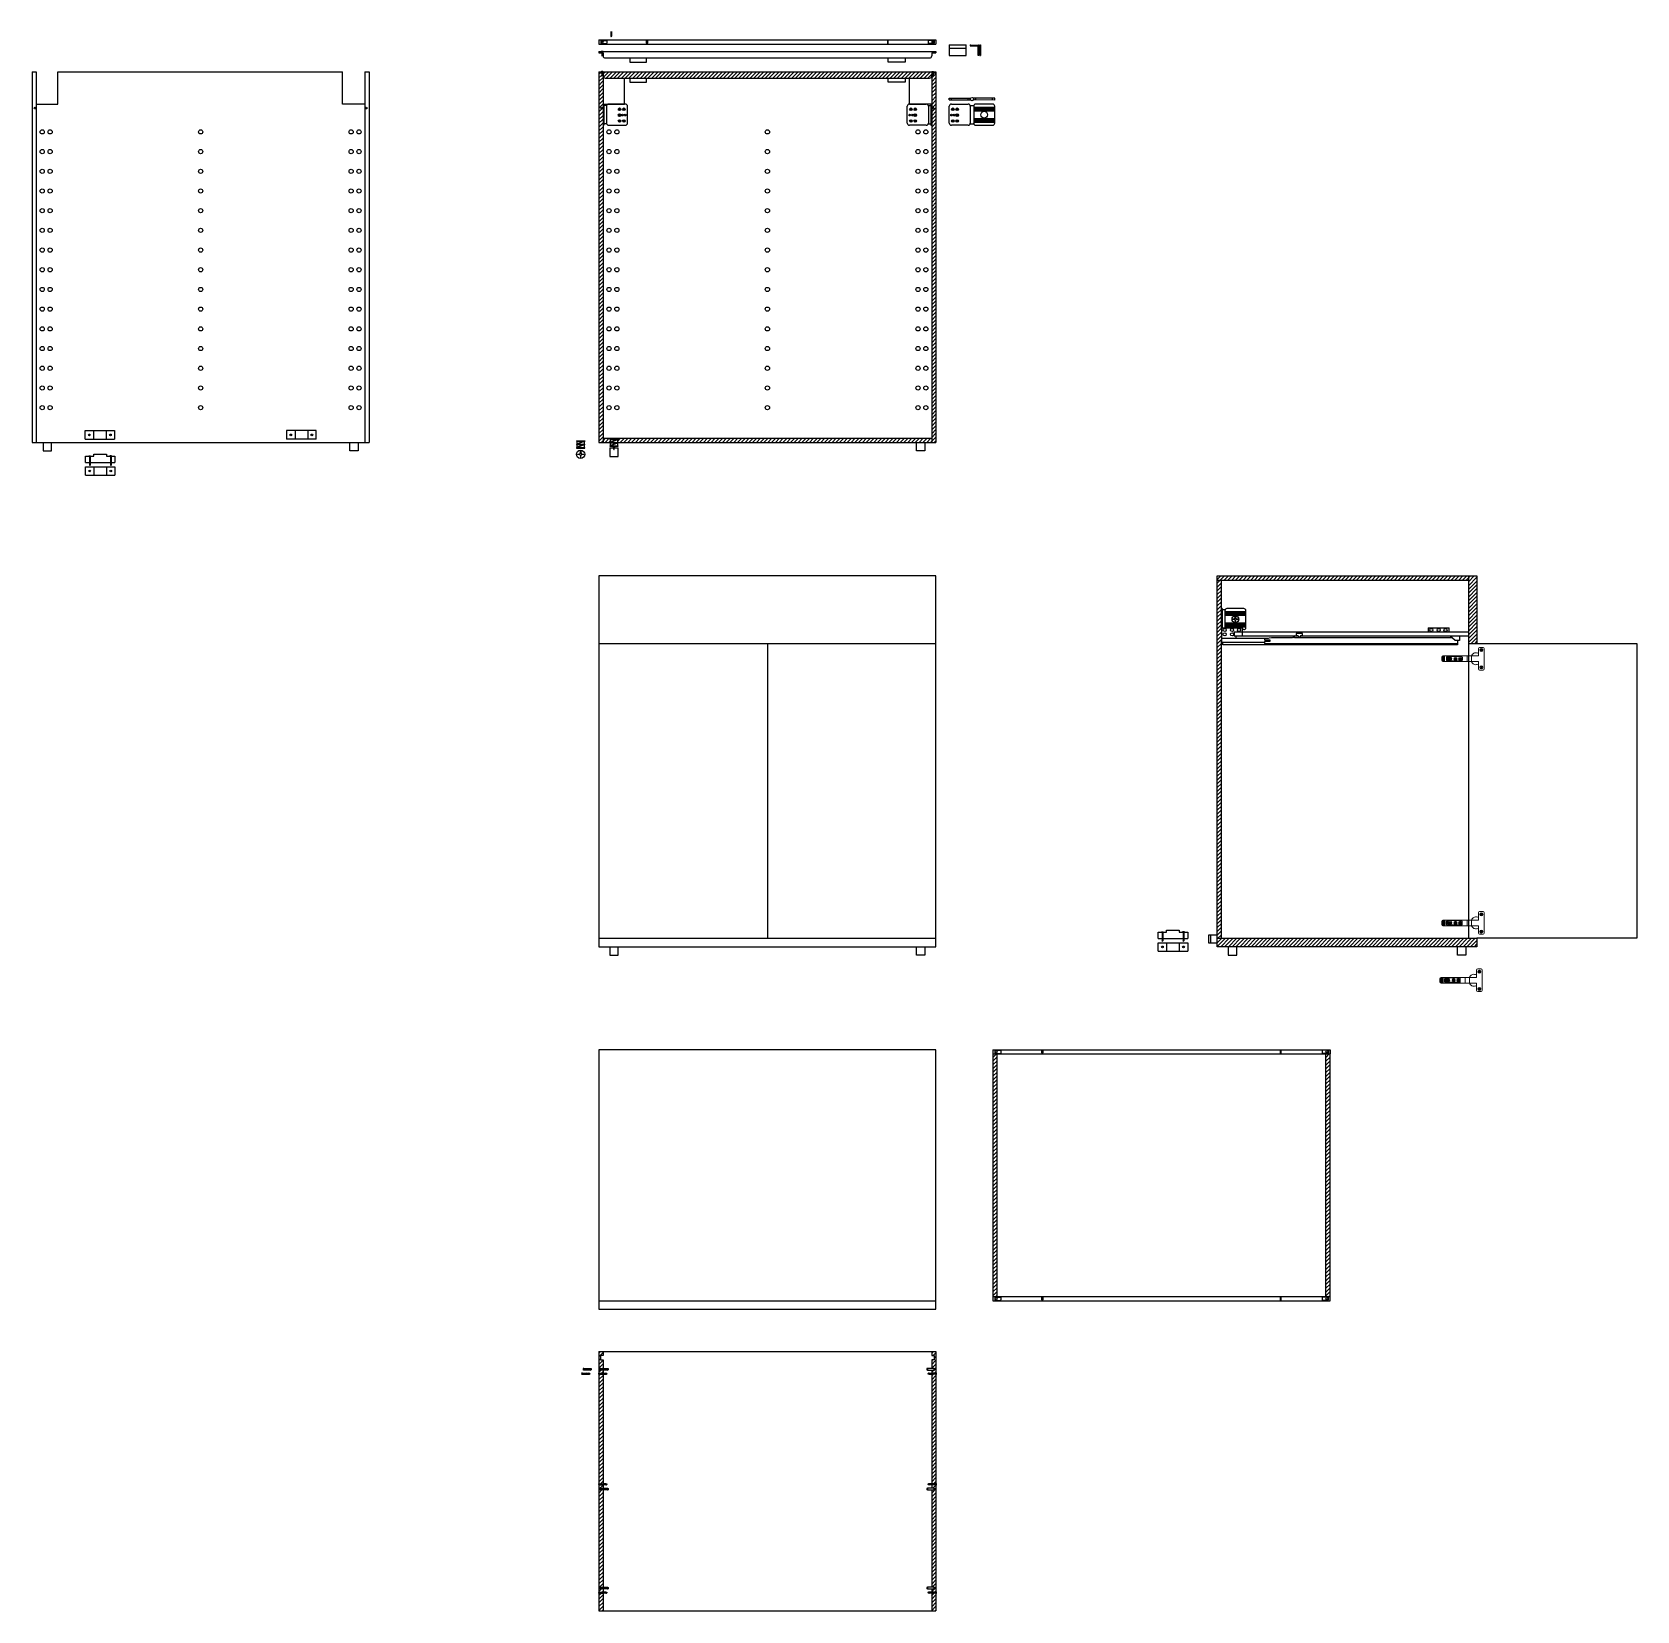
# Model space of a CAD drawing. Header units: millimetres. Extents: x 150 to 531, y 113 to 487.
import ezdxf

# ---------------------------------------------------------------- set-up
doc = ezdxf.new("R2010")
doc.units = ezdxf.units.MM
for name, color, linetype in [('A-FURN', 8, 'Continuous'), ('A-SECT.MCUT', 5, 'Continuous'), ('COSTR', 9, 'Continuous')]:
    doc.layers.add(name, color=color, linetype=linetype)

msp = doc.modelspace()

# ---------------------------------------------------------------- hatches: boundary and pattern name
at = {"layer": 'A-SECT.MCUT'}
h = msp.add_hatch(dxfattribs=at)
h.set_pattern_fill('ANSI31', color=256, scale=0.2)
h.paths.add_polyline_path([(285.21, 469.31, -1), (284.81, 469.31, -1), (285.21, 469.31), (285.31, 477.65), (285.31, 476.95, 0.414214), (285.81, 476.45), (362.81, 476.45, 0.414214), (363.31, 476.95), (363.41, 469.31, -1), (363.81, 469.31, -1), (363.41, 469.31), (363.31, 389.95), (364.31, 389.95), (364.31, 477.95), (363.31, 477.95), (285.31, 477.95), (285.15, 477.95), (285.15, 477.85), (285.15, 477.85), (285.15, 477.74), (285.15, 477.69), (285.15, 477.69), (285.15, 477.63), (285.15, 477.52), (285.15, 477.52), (285.15, 477.41), (285.15, 477.35), (285.15, 477.35), (285.15, 477.24), (285.15, 477.15), (285.15, 476.96), (285.11, 476.97), (285.07, 476.91), (284.99, 477.02), (284.99, 477.02), (284.99, 477.08), (284.99, 477.3), (285.15, 477.24), (285.15, 477.29), (284.99, 477.35), (284.99, 477.52), (285.15, 477.46), (285.15, 477.52), (284.99, 477.58), (284.99, 477.8), (285.15, 477.74), (285.15, 477.8), (284.99, 477.86), (284.99, 477.95), (284.85, 477.95), (284.31, 477.95), (284.31, 389.95), (285.31, 389.95)])
h.paths.add_polyline_path([(363.47, 477.18), (363.63, 477.24), (363.63, 477.3), (363.47, 477.24)], flags=16)
h.paths.add_polyline_path([(363.47, 477.13), (363.63, 477.19), (363.63, 477.02), (363.63, 477.02), (363.55, 476.91), (363.45, 477.06), (363.47, 477.07)], flags=16)
h.paths.add_polyline_path([(363.47, 477.29), (363.63, 477.35), (363.63, 477.41), (363.47, 477.35)], flags=16)
h.paths.add_polyline_path([(363.47, 477.41), (363.63, 477.47), (363.63, 477.52), (363.47, 477.46)], flags=16)
h.paths.add_polyline_path([(363.47, 477.52), (363.63, 477.58), (363.63, 477.63), (363.47, 477.57)], flags=16)
h.paths.add_polyline_path([(363.47, 477.63), (363.63, 477.69), (363.63, 477.75), (363.47, 477.69)], flags=16)
h.paths.add_polyline_path([(363.47, 477.74), (363.63, 477.8), (363.63, 477.86), (363.47, 477.8)], flags=16)
h.paths.add_polyline_path([(363.31, 390.95), (285.31, 390.95), (285.31, 389.95), (286.92, 389.95), (287.09, 390.02), (287.09, 390.66), (286.92, 390.66), (286.92, 390.76), (288.92, 390.76), (288.92, 390.66), (288.75, 390.59), (288.75, 389.95), (363.31, 389.95)], flags=17)
h = msp.add_hatch(dxfattribs=at)
h.set_pattern_fill('ANSI31', color=256, scale=0.2)
h.paths.add_polyline_path([(492.68, 272.29), (431.08, 272.29), (431.08, 270.29), (492.68, 270.29)])
h.paths.add_polyline_path([(432.08, 342.84), (432.08, 345.97), (432.08, 357.29), (431.08, 357.29), (431.08, 272.29), (432.08, 272.29)])
h.paths.add_polyline_path([(490.68, 358.29), (431.08, 358.29), (431.08, 357.29), (432.08, 357.29), (490.68, 357.29)])
h.paths.add_polyline_path([(492.68, 358.29), (490.68, 358.29), (490.68, 357.29), (490.68, 342.29), (492.68, 342.29)])
h = msp.add_hatch(dxfattribs=at)
h.set_pattern_fill('ANSI31', color=256, scale=0.2)
h.paths.add_polyline_path([(378.84, 244.84), (377.84, 244.84), (377.84, 187.24), (378.84, 187.24)])
h.paths.add_polyline_path([(457.84, 244.84), (456.84, 244.84), (456.84, 187.24), (457.84, 187.24)])
h = msp.add_hatch(dxfattribs=at)
h.set_pattern_fill('ANSI31', color=256, scale=0.2)
h.paths.add_polyline_path([(285.31, 168.85), (284.31, 168.85), (284.31, 142.81), (284.44, 142.81), (284.44, 142.82), (284.58, 142.81), (284.65, 142.81), (284.65, 142.82), (284.79, 142.81), (284.86, 142.81), (284.86, 142.82), (285, 142.81), (285.07, 142.81), (285.07, 142.82), (285.21, 142.81), (285.31, 142.81), (285.31, 142.89)])
h.paths.add_polyline_path([(285.31, 172.26), (284.71, 172.26), (284.71, 173.26), (285.31, 173.26), (285.31, 174.26), (284.31, 174.26), (284.31, 169.05), (285.31, 169.05), (285.31, 169.13), (285.31, 169.82), (284.72, 169.82), (284.56, 169.88), (284.56, 170.17), (284.72, 170.22), (285.31, 170.22)])
h.paths.add_polyline_path([(285.31, 141.36), (284.72, 141.36), (284.56, 141.42), (284.56, 141.71), (284.72, 141.76), (285.31, 141.76), (285.31, 142.61), (284.31, 142.61), (284.31, 142.44), (284.31, 117.1), (284.44, 117.1), (284.44, 117.11), (284.51, 117.1), (284.65, 117.1), (284.65, 117.11), (284.72, 117.1), (284.86, 117.1), (284.86, 117.11), (284.93, 117.1), (285.07, 117.1), (285.07, 117.11), (285.14, 117.1), (285.31, 117.1), (285.31, 117.18), (285.31, 117.88), (284.72, 117.88), (284.56, 117.94), (284.56, 118.23), (284.72, 118.28), (285.31, 118.28)])
h.paths.add_polyline_path([(285.31, 116.9), (284.31, 116.9), (284.31, 116.73), (284.31, 112.66), (285.31, 112.66)])
h.paths.add_polyline_path([(364.31, 116.9), (363.31, 116.9), (363.31, 116.82), (363.31, 112.66), (364.31, 112.66)], flags=16)
h.paths.add_polyline_path([(364.31, 142.61), (363.31, 142.61), (363.31, 142.53), (363.31, 141.76), (363.9, 141.76), (364.06, 141.71), (364.06, 141.42), (363.9, 141.36), (363.31, 141.36), (363.31, 118.28), (363.9, 118.28), (364.06, 118.23), (364.06, 117.94), (363.9, 117.88), (363.31, 117.88), (363.31, 112.66), (364.31, 112.66)], flags=17)
h.paths.add_polyline_path([(363.55, 117.11), (363.63, 116.9), (363.7, 116.9), (363.62, 117.1)], flags=16)
h.paths.add_polyline_path([(363.76, 117.11), (363.84, 116.9), (363.91, 116.9), (363.83, 117.1)], flags=16)
h.paths.add_polyline_path([(363.9, 117.1), (363.98, 116.9), (364.05, 116.9), (363.97, 117.11)], flags=16)
h.paths.add_polyline_path([(364.04, 117.1), (364.12, 116.9), (364.19, 116.9), (364.11, 117.1)], flags=16)
h.paths.add_polyline_path([(364.31, 168.85), (363.31, 168.85), (363.31, 168.77), (363.31, 141.76), (363.9, 141.76), (364.06, 141.71), (364.06, 141.42), (363.9, 141.36), (363.31, 141.36), (363.31, 118.28), (363.9, 118.28), (364.06, 118.23), (364.06, 117.94), (363.9, 117.88), (363.31, 117.88), (363.31, 112.66), (364.31, 112.66), (364.31, 116.9), (364.31, 117.28)])
h.paths.add_polyline_path([(363.97, 142.82), (364.05, 142.61), (364.12, 142.61), (364.04, 142.81)], flags=16)
h.paths.add_polyline_path([(363.76, 142.82), (363.84, 142.61), (363.91, 142.61), (363.83, 142.81)], flags=16)
h.paths.add_polyline_path([(363.55, 142.82), (363.63, 142.61), (363.7, 142.61), (363.62, 142.81)], flags=16)
h.paths.add_polyline_path([(364.31, 174.26), (363.31, 174.26), (363.31, 173.26), (363.91, 173.26), (363.91, 172.26), (363.31, 172.26), (363.31, 170.22), (363.9, 170.22), (364.06, 170.17), (364.06, 169.88), (363.9, 169.82), (363.31, 169.82), (363.31, 169.05), (364.31, 169.05), (364.31, 169.22)])
h = msp.add_hatch(dxfattribs=at)
h.set_pattern_fill('ANSI31', color=256, scale=0.2)
h.paths.add_polyline_path([(364.31, 142.61), (363.31, 142.61), (363.31, 142.53), (363.31, 141.76), (363.9, 141.76), (364.06, 141.71), (364.06, 141.42), (363.9, 141.36), (363.31, 141.36), (363.31, 118.28), (363.9, 118.28), (364.06, 118.23), (364.06, 117.94), (363.9, 117.88), (363.31, 117.88), (363.31, 112.66), (364.31, 112.66)])

# ---------------------------------------------------------------- linework, layer by layer
at = {"layer": 'A-FURN'}
for p, q in [((149.78, 477.95), (149.78, 389.95)), ((149.78, 477.95), (150.78, 477.95)), ((150.78, 477.95), (150.78, 389.95)), ((155.88, 470.25), (155.88, 477.95)), ((155.88, 477.95), (223.48, 477.95)), ((223.48, 470.25), (223.48, 477.95)), ((228.78, 477.95), (228.78, 389.95)), ((228.78, 477.95), (229.78, 477.95)), ((229.78, 477.95), (229.78, 389.95)), ((284.31, 477.95), (284.31, 389.95)), ((285.31, 477.65), (285.31, 389.95)), ((290.41, 470.25), (290.41, 476.45)), ((358.01, 470.25), (358.01, 476.45)), ((363.31, 477.65), (363.31, 389.95)), ((364.31, 477.95), (364.31, 389.95)), ((150.78, 470.25), (155.88, 470.25)), ((228.78, 470.25), (223.48, 470.25)), ((285.31, 470.25), (290.41, 470.25)), ((363.31, 470.25), (358.01, 470.25)), ((149.78, 389.95), (229.78, 389.95)), ((284.31, 389.95), (364.31, 389.95)), ((285.31, 390.95), (363.31, 390.95)), ((364.31, 358.29), (284.31, 358.29)), ((284.31, 358.29), (284.31, 270.29)), ((364.31, 270.29), (364.31, 358.29)), ((431.08, 358.29), (492.68, 358.29)), ((431.08, 270.29), (431.08, 358.29)), ((490.68, 358.29), (490.68, 342.29)), ((492.68, 358.29), (492.68, 342.29)), ((431.08, 357.29), (490.68, 357.29)), ((432.08, 345.97), (432.08, 357.29)), ((432.08, 272.29), (432.08, 342.84)), ((284.31, 342.29), (364.31, 342.29)), ((324.31, 342.29), (324.31, 272.29)), ((490.68, 342.29), (490.68, 272.29)), ((490.68, 342.29), (530.68, 342.29)), ((493.7, 340.76), (493.73, 341.06)), ((493.7, 340.67), (493.73, 340.35)), ((493.77, 341.06), (493.8, 340.76)), ((493.77, 340.35), (493.8, 340.67)), ((530.68, 342.29), (530.68, 272.29)), ((486.14, 338.68), (486.17, 339)), ((486.14, 338.59), (486.17, 338.29)), ((486.21, 339), (486.24, 338.68)), ((486.21, 338.29), (486.24, 338.59)), ((487.59, 338.64), (487.62, 338.96)), ((487.59, 338.55), (487.62, 338.25)), ((487.65, 338.96), (487.68, 338.64)), ((487.65, 338.25), (487.68, 338.55)), ((488.67, 338.64), (488.7, 338.96)), ((488.67, 338.55), (488.7, 338.25)), ((488.73, 338.96), (488.76, 338.64)), ((488.73, 338.25), (488.76, 338.55)), ((493.7, 336.66), (493.73, 336.97)), ((493.7, 336.57), (493.73, 336.25)), ((493.77, 336.97), (493.8, 336.66)), ((493.77, 336.25), (493.8, 336.57)), ((493.7, 278.01), (493.73, 278.33)), ((493.77, 278.33), (493.8, 278.01)), ((486.14, 275.99), (486.17, 276.3)), ((486.14, 275.91), (486.17, 275.59)), ((486.21, 276.3), (486.24, 275.99)), ((486.21, 275.59), (486.24, 275.91)), ((487.59, 276.03), (487.62, 276.34)), ((487.59, 275.94), (487.62, 275.62)), ((487.65, 276.34), (487.68, 276.03)), ((487.65, 275.62), (487.68, 275.94)), ((488.67, 276.03), (488.7, 276.34)), ((488.67, 275.94), (488.7, 275.62)), ((488.73, 276.34), (488.76, 276.03)), ((488.73, 275.62), (488.76, 275.94)), ((493.7, 277.92), (493.73, 277.62)), ((493.77, 277.62), (493.8, 277.92)), ((284.31, 272.29), (364.31, 272.29)), ((431.08, 272.29), (492.68, 272.29)), ((492.68, 272.29), (492.68, 270.29)), ((530.68, 272.29), (492.68, 272.29)), ((493.7, 273.92), (493.73, 274.24)), ((493.7, 273.83), (493.73, 273.52)), ((493.77, 274.24), (493.8, 273.92)), ((493.77, 273.52), (493.8, 273.83)), ((284.31, 270.29), (364.31, 270.29)), ((492.68, 270.29), (431.08, 270.29)), ((493.25, 264.3), (493.28, 263.99)), ((493.26, 264.39), (493.28, 264.71)), ((493.32, 264.71), (493.35, 264.39)), ((493.32, 263.99), (493.35, 264.3)), ((485.69, 262.37), (485.72, 262.68)), ((485.69, 262.28), (485.72, 261.96)), ((485.76, 262.68), (485.79, 262.37)), ((485.76, 261.96), (485.79, 262.28)), ((487.14, 262.41), (487.17, 262.71)), ((487.14, 262.32), (487.17, 262)), ((487.2, 262.71), (487.23, 262.41)), ((487.2, 262), (487.23, 262.32)), ((488.22, 262.41), (488.25, 262.71)), ((488.22, 262.32), (488.25, 262)), ((488.28, 262.71), (488.31, 262.41)), ((488.28, 262), (488.31, 262.32)), ((493.25, 260.2), (493.28, 259.9)), ((493.26, 260.29), (493.28, 260.61)), ((493.32, 260.61), (493.35, 260.29)), ((493.32, 259.9), (493.35, 260.2)), ((364.31, 245.84), (284.31, 245.84)), ((284.31, 245.84), (284.31, 184.24)), ((364.31, 184.24), (364.31, 245.84)), ((377.84, 245.84), (457.84, 245.84)), ((377.84, 245.84), (377.84, 186.24)), ((377.84, 244.84), (457.84, 244.84)), ((378.84, 187.24), (378.84, 244.84)), ((456.84, 187.24), (456.84, 244.84)), ((457.84, 186.24), (457.84, 245.84)), ((377.84, 187.24), (457.84, 187.24)), ((284.31, 186.24), (364.31, 186.24)), ((284.31, 184.24), (364.31, 184.24)), ((377.84, 186.24), (457.84, 186.24)), ((284.31, 174.26), (284.31, 112.66)), ((284.31, 174.26), (364.31, 174.26)), ((285.31, 173.26), (284.71, 173.26)), ((284.71, 173.26), (284.71, 172.26)), ((284.71, 172.26), (285.31, 172.26)), ((285.31, 174.26), (285.31, 173.26)), ((285.31, 172.26), (285.31, 170.22)), ((363.31, 174.26), (363.31, 173.26)), ((363.31, 173.26), (363.91, 173.26)), ((363.31, 172.26), (363.31, 170.22)), ((363.91, 172.26), (363.31, 172.26)), ((363.91, 173.26), (363.91, 172.26)), ((364.31, 174.26), (364.31, 112.66)), ((285.31, 169.82), (285.31, 141.76)), ((363.31, 169.82), (363.31, 141.76)), ((364.3, 168.93), (364.31, 168.9)), ((284.32, 167.43), (284.31, 167.4)), ((285.31, 141.36), (285.31, 118.28)), ((363.31, 141.36), (363.31, 118.28)), ((284.32, 116.99), (284.31, 116.95)), ((285.31, 117.88), (285.31, 112.66)), ((363.31, 117.88), (363.31, 112.66)), ((364.3, 116.99), (364.31, 116.95)), ((284.31, 112.66), (364.31, 112.66))]:
    msp.add_line(p, q, dxfattribs=at)
for centre, radius in [((150.48, 469.31), 0.2), ((229.08, 469.31), 0.2), ((285.01, 469.31), 0.2), ((363.61, 469.31), 0.2), ((152.18, 463.67), 0.5), ((154.06, 463.67), 0.5), ((189.78, 463.67), 0.5), ((225.51, 463.67), 0.5), ((227.38, 463.67), 0.5), ((286.71, 463.67), 0.5), ((288.58, 463.67), 0.5), ((324.31, 463.67), 0.5), ((360.04, 463.67), 0.5), ((361.91, 463.67), 0.5), ((152.18, 459), 0.5), ((154.06, 459), 0.5), ((189.78, 459), 0.5), ((225.51, 459), 0.5), ((227.38, 459), 0.5), ((286.71, 459), 0.5), ((288.58, 459), 0.5), ((324.31, 459), 0.5), ((360.04, 459), 0.5), ((361.91, 459), 0.5), ((152.18, 454.32), 0.5), ((154.06, 454.32), 0.5), ((189.78, 454.32), 0.5), ((225.51, 454.32), 0.5), ((227.38, 454.32), 0.5), ((286.71, 454.32), 0.5), ((288.58, 454.32), 0.5), ((324.31, 454.32), 0.5), ((360.04, 454.32), 0.5), ((361.91, 454.32), 0.5), ((152.18, 449.65), 0.5), ((154.06, 449.65), 0.5), ((189.78, 449.65), 0.5), ((225.51, 449.65), 0.5), ((227.38, 449.65), 0.5), ((286.71, 449.65), 0.5), ((288.58, 449.65), 0.5), ((324.31, 449.65), 0.5), ((360.04, 449.65), 0.5), ((361.91, 449.65), 0.5), ((152.18, 444.97), 0.5), ((154.06, 444.97), 0.5), ((189.78, 444.97), 0.5), ((225.51, 444.97), 0.5), ((227.38, 444.97), 0.5), ((286.71, 444.97), 0.5), ((288.58, 444.97), 0.5), ((324.31, 444.97), 0.5), ((360.04, 444.97), 0.5), ((361.91, 444.97), 0.5), ((152.18, 440.3), 0.5), ((154.06, 440.3), 0.5), ((189.78, 440.3), 0.5), ((225.51, 440.3), 0.5), ((227.38, 440.3), 0.5), ((286.71, 440.3), 0.5), ((288.58, 440.3), 0.5), ((324.31, 440.3), 0.5), ((360.04, 440.3), 0.5), ((361.91, 440.3), 0.5), ((152.18, 435.62), 0.5), ((154.06, 435.62), 0.5), ((189.78, 435.62), 0.5), ((225.51, 435.62), 0.5), ((227.38, 435.62), 0.5), ((286.71, 435.62), 0.5), ((288.58, 435.62), 0.5), ((324.31, 435.62), 0.5), ((360.04, 435.62), 0.5), ((361.91, 435.62), 0.5), ((152.18, 430.95), 0.5), ((154.06, 430.95), 0.5), ((189.78, 430.95), 0.5), ((225.51, 430.95), 0.5), ((227.38, 430.95), 0.5), ((286.71, 430.95), 0.5), ((288.58, 430.95), 0.5), ((324.31, 430.95), 0.5), ((360.04, 430.95), 0.5), ((361.91, 430.95), 0.5), ((152.18, 426.27), 0.5), ((154.06, 426.27), 0.5), ((189.78, 426.27), 0.5), ((225.51, 426.27), 0.5), ((227.38, 426.27), 0.5), ((286.71, 426.27), 0.5), ((288.58, 426.27), 0.5), ((324.31, 426.27), 0.5), ((360.04, 426.27), 0.5), ((361.91, 426.27), 0.5), ((152.18, 421.6), 0.5), ((154.06, 421.6), 0.5), ((189.78, 421.6), 0.5), ((225.51, 421.6), 0.5), ((227.38, 421.6), 0.5), ((286.71, 421.6), 0.5), ((288.58, 421.6), 0.5), ((324.31, 421.6), 0.5), ((360.04, 421.6), 0.5), ((361.91, 421.6), 0.5), ((152.18, 416.92), 0.5), ((154.06, 416.92), 0.5), ((189.78, 416.92), 0.5), ((225.51, 416.92), 0.5), ((227.38, 416.92), 0.5), ((286.71, 416.92), 0.5), ((288.58, 416.92), 0.5), ((324.31, 416.92), 0.5), ((360.04, 416.92), 0.5), ((361.91, 416.92), 0.5), ((152.18, 412.25), 0.5), ((154.06, 412.25), 0.5), ((189.78, 412.25), 0.5), ((225.51, 412.25), 0.5), ((227.38, 412.25), 0.5), ((286.71, 412.25), 0.5), ((288.58, 412.25), 0.5), ((324.31, 412.25), 0.5), ((360.04, 412.25), 0.5), ((361.91, 412.25), 0.5), ((152.18, 407.57), 0.5), ((154.06, 407.57), 0.5), ((189.78, 407.57), 0.5), ((225.51, 407.57), 0.5), ((227.38, 407.57), 0.5), ((286.71, 407.57), 0.5), ((288.58, 407.57), 0.5), ((324.31, 407.57), 0.5), ((360.04, 407.57), 0.5), ((361.91, 407.57), 0.5), ((152.18, 402.9), 0.5), ((154.06, 402.9), 0.5), ((189.78, 402.9), 0.5), ((225.51, 402.9), 0.5), ((227.38, 402.9), 0.5), ((286.71, 402.9), 0.5), ((288.58, 402.9), 0.5), ((324.31, 402.9), 0.5), ((360.04, 402.9), 0.5), ((361.91, 402.9), 0.5), ((152.18, 398.22), 0.5), ((154.06, 398.22), 0.5), ((189.78, 398.22), 0.5), ((225.51, 398.22), 0.5), ((227.38, 398.22), 0.5), ((286.71, 398.22), 0.5), ((288.58, 398.22), 0.5), ((324.31, 398.22), 0.5), ((360.04, 398.22), 0.5), ((361.91, 398.22), 0.5)]:
    msp.add_circle(centre, radius, dxfattribs=at)
at = {"layer": 'COSTR'}
for p, q in [((284.31, 485.51), (364.31, 485.51)), ((284.31, 485.51), (284.31, 484.51)), ((284.31, 484.51), (364.31, 484.51)), ((284.76, 485.29), (284.76, 484.73)), ((284.86, 485.39), (286.08, 485.39)), ((284.86, 484.63), (286.08, 484.63)), ((286.18, 485.29), (286.18, 484.73)), ((287.47, 487.3), (287.03, 487.3)), ((287.17, 487.3), (287.17, 486.5)), ((287.17, 487.26), (287.33, 487.2)), ((287.17, 487.2), (287.33, 487.15)), ((287.33, 487.09), (287.17, 487.15)), ((287.17, 487.09), (287.33, 487.03)), ((287.17, 487.04), (287.33, 486.98)), ((287.33, 486.92), (287.17, 486.98)), ((287.17, 486.92), (287.33, 486.86)), ((287.17, 486.87), (287.33, 486.81)), ((287.33, 486.75), (287.17, 486.81)), ((287.17, 486.76), (287.33, 486.7)), ((287.17, 486.7), (287.33, 486.64)), ((287.33, 486.59), (287.17, 486.64)), ((287.17, 486.59), (287.33, 486.53)), ((287.33, 486.47), (287.17, 486.53)), ((287.17, 486.5), (287.17, 486.37)), ((287.17, 486.48), (287.33, 486.42)), ((287.17, 486.42), (287.33, 486.37)), ((287.17, 486.37), (287.25, 486.26)), ((287.17, 486.37), (287.3, 486.32)), ((287.21, 487.3), (287.33, 487.26)), ((287.33, 486.37), (287.25, 486.26)), ((287.33, 487.3), (287.33, 486.5)), ((287.33, 486.5), (287.33, 486.37)), ((295.64, 485.01), (295.64, 485.28)), ((295.64, 484.74), (295.64, 485.01)), ((295.64, 485.01), (295.84, 485.01)), ((295.84, 485.28), (295.84, 484.74)), ((352.78, 485.28), (352.78, 484.74)), ((352.98, 485.01), (352.78, 485.01)), ((352.98, 485.01), (352.98, 485.28)), ((352.98, 484.74), (352.98, 485.01)), ((362.44, 485.29), (362.44, 484.73)), ((363.76, 485.39), (362.54, 485.39)), ((363.76, 484.63), (362.54, 484.63)), ((363.86, 485.29), (363.86, 484.73)), ((364.31, 485.51), (364.31, 484.51)), ((367.47, 484.31), (367.47, 481.81)), ((367.47, 484.31), (371.47, 484.31)), ((371.47, 481.81), (371.47, 484.31)), ((372.4, 484.31), (372.4, 484.11)), ((372.4, 484.31), (372.6, 484.31)), ((372.4, 484.11), (372.6, 484.11)), ((374.14, 484.1), (374.3, 484.07)), ((374.3, 484.31), (374.5, 484.27)), ((374.3, 483.06), (374.3, 484.07)), ((374.5, 483.41), (374.5, 484.27)), ((374.7, 484.31), (374.9, 484.31)), ((374.7, 483.41), (374.7, 484.31)), ((374.9, 484.31), (374.9, 481.81)), ((284.31, 482.71), (285.31, 482.71)), ((284.31, 482.71), (284.31, 482.41)), ((284.31, 482.41), (285.31, 482.41)), ((285.29, 482.71), (284.85, 482.71)), ((284.99, 482.71), (284.99, 481.91)), ((284.99, 482.67), (285.15, 482.61)), ((284.99, 482.61), (285.15, 482.55)), ((285.15, 482.5), (284.99, 482.56)), ((284.99, 482.5), (285.15, 482.44)), ((284.99, 482.44), (285.15, 482.38)), ((285.15, 482.33), (284.99, 482.39)), ((284.99, 482.33), (285.15, 482.27)), ((284.99, 482.28), (285.15, 482.22)), ((285.15, 482.16), (284.99, 482.22)), ((284.99, 482.16), (285.15, 482.1)), ((284.99, 482.11), (285.15, 482.05)), ((285.15, 481.99), (284.99, 482.05)), ((284.99, 482), (285.15, 481.94)), ((285.15, 481.88), (284.99, 481.94)), ((284.99, 481.91), (284.99, 481.78)), ((284.99, 481.89), (285.15, 481.83)), ((284.99, 481.83), (285.14, 481.77)), ((284.99, 481.78), (285.07, 481.67)), ((284.99, 481.78), (285.11, 481.73)), ((285.02, 482.71), (285.15, 482.66)), ((285.15, 481.78), (285.07, 481.67)), ((285.15, 482.71), (285.15, 481.91)), ((285.15, 481.91), (285.15, 481.78)), ((285.31, 482.71), (363.31, 482.71)), ((285.31, 482.41), (285.31, 481.71)), ((285.81, 481.21), (362.81, 481.21)), ((291.63, 481.21), (291.63, 480.21)), ((291.63, 480.21), (295.63, 480.21)), ((295.63, 480.21), (295.63, 481.21)), ((352.99, 480.21), (352.99, 481.21)), ((356.99, 480.21), (352.99, 480.21)), ((356.99, 481.21), (356.99, 480.21)), ((363.31, 482.71), (364.31, 482.71)), ((363.31, 482.41), (364.31, 482.41)), ((363.31, 482.41), (363.31, 481.71)), ((364.31, 482.71), (364.31, 482.41)), ((367.47, 483.56), (371.47, 483.56)), ((367.47, 481.81), (371.47, 481.81)), ((374.5, 481.81), (374.3, 481.81)), ((374.7, 483.41), (374.5, 483.41)), ((374.7, 483.06), (374.5, 483.06)), ((374.7, 481.81), (374.7, 483.06)), ((374.7, 481.81), (374.9, 481.81)), ((284.31, 477.95), (285.31, 477.95)), ((284.31, 477.65), (285.31, 477.65)), ((285.29, 477.95), (284.85, 477.95)), ((284.99, 477.95), (284.99, 477.15)), ((284.99, 477.91), (285.15, 477.85)), ((284.99, 477.86), (285.15, 477.8)), ((285.15, 477.74), (284.99, 477.8)), ((284.99, 477.75), (285.15, 477.69)), ((284.99, 477.69), (285.15, 477.63)), ((285.15, 477.57), (284.99, 477.63)), ((284.99, 477.58), (285.15, 477.52)), ((284.99, 477.52), (285.15, 477.46)), ((285.15, 477.41), (284.99, 477.47)), ((284.99, 477.41), (285.15, 477.35)), ((284.99, 477.35), (285.15, 477.29)), ((285.15, 477.24), (284.99, 477.3)), ((284.99, 477.24), (285.15, 477.18)), ((285.15, 477.13), (284.99, 477.19)), ((284.99, 477.15), (284.99, 477.02)), ((284.99, 477.13), (285.15, 477.07)), ((284.99, 477.08), (285.14, 477.02)), ((284.99, 477.02), (285.07, 476.91)), ((284.99, 477.02), (285.11, 476.97)), ((285.02, 477.95), (285.15, 477.91)), ((285.15, 477.02), (285.07, 476.91)), ((285.15, 477.95), (285.15, 477.15)), ((285.15, 477.15), (285.15, 477.02)), ((285.31, 477.95), (363.31, 477.95)), ((285.31, 477.65), (285.31, 476.95)), ((285.81, 476.45), (362.81, 476.45)), ((291.63, 476.45), (291.63, 475.45)), ((295.63, 475.45), (295.63, 476.45)), ((352.99, 475.45), (352.99, 476.45)), ((356.99, 476.45), (356.99, 475.45)), ((363.31, 477.95), (364.31, 477.95)), ((363.31, 477.65), (364.31, 477.65)), ((363.31, 477.65), (363.31, 476.95)), ((363.33, 477.95), (363.77, 477.95)), ((363.47, 477.95), (363.47, 477.15)), ((363.59, 477.95), (363.47, 477.91)), ((363.63, 477.91), (363.47, 477.85)), ((363.63, 477.86), (363.47, 477.8)), ((363.47, 477.74), (363.63, 477.8)), ((363.63, 477.75), (363.47, 477.69)), ((363.63, 477.69), (363.47, 477.63)), ((363.47, 477.57), (363.63, 477.63)), ((363.63, 477.58), (363.47, 477.52)), ((363.63, 477.52), (363.47, 477.46)), ((363.47, 477.41), (363.63, 477.47)), ((363.63, 477.41), (363.47, 477.35)), ((363.63, 477.35), (363.47, 477.29)), ((363.47, 477.24), (363.63, 477.3)), ((363.63, 477.24), (363.47, 477.18)), ((363.47, 477.13), (363.63, 477.19)), ((363.47, 477.15), (363.47, 477.02)), ((363.63, 477.13), (363.47, 477.07)), ((363.47, 477.02), (363.55, 476.91)), ((363.63, 477.08), (363.48, 477.02)), ((363.63, 477.02), (363.51, 476.97)), ((363.63, 477.02), (363.55, 476.91)), ((363.63, 477.95), (363.63, 477.15)), ((363.63, 477.15), (363.63, 477.02)), ((291.63, 475.45), (295.63, 475.45)), ((356.99, 475.45), (352.99, 475.45)), ((285.31, 470.25), (285.51, 470.25)), ((285.51, 470.25), (285.51, 465.25)), ((286.11, 469.93), (285.51, 469.93)), ((286.11, 469.93), (286.11, 469.75)), ((286.11, 469.75), (286.11, 465.75)), ((290.61, 470.25), (286.61, 470.25)), ((289.17, 469.08), (289.2, 469.34)), ((289.17, 469), (289.2, 468.74)), ((289.24, 468.74), (289.27, 469)), ((289.25, 469.34), (289.27, 469.08)), ((290.2, 469.08), (290.23, 469.34)), ((290.2, 469), (290.23, 468.74)), ((290.27, 469.34), (290.3, 469.08)), ((290.27, 468.74), (290.3, 469)), ((291.11, 465.75), (291.11, 469.75)), ((357.51, 465.75), (357.51, 469.75)), ((358.01, 470.25), (362.01, 470.25)), ((358.32, 469.08), (358.35, 469.34)), ((358.32, 469), (358.35, 468.74)), ((358.39, 469.34), (358.42, 469.08)), ((358.39, 468.74), (358.42, 469)), ((359.35, 469.08), (359.37, 469.34)), ((359.35, 469), (359.37, 468.74)), ((359.42, 469.34), (359.44, 469.08)), ((359.42, 468.74), (359.44, 469)), ((362.51, 469.93), (363.11, 469.93)), ((362.51, 469.93), (362.51, 469.75)), ((362.51, 469.75), (362.51, 465.75)), ((363.31, 470.25), (363.11, 470.25)), ((363.11, 470.25), (363.11, 465.25)), ((367.47, 471.65), (372.52, 471.65)), ((367.47, 471.25), (367.47, 471.65)), ((367.47, 471.25), (372.52, 471.25)), ((367.47, 465.75), (367.47, 469.75)), ((367.97, 471.25), (367.97, 471.65)), ((367.97, 470.25), (371.97, 470.25)), ((368.28, 469.08), (368.3, 469.34)), ((368.28, 469), (368.3, 468.74)), ((368.35, 469.34), (368.37, 469.08)), ((368.35, 468.74), (368.37, 469)), ((369.31, 469.08), (369.33, 469.34)), ((369.31, 469), (369.33, 468.74)), ((369.38, 469.34), (369.4, 469.08)), ((369.38, 468.74), (369.4, 469)), ((371.97, 471.25), (371.97, 471.65)), ((372.47, 471.25), (372.47, 471.65)), ((372.47, 469.93), (373.27, 469.93)), ((372.47, 469.93), (372.47, 469.75)), ((372.47, 469.75), (372.47, 465.75)), ((378.27, 471.65), (373.21, 471.65)), ((378.27, 471.23), (373.21, 471.25)), ((373.27, 471.25), (373.27, 471.65)), ((373.27, 469.93), (373.27, 469.75)), ((373.27, 469.75), (373.27, 465.75)), ((373.27, 469.55), (378.27, 469.55)), ((373.27, 469.25), (378.27, 469.25)), ((373.27, 468.95), (378.27, 468.95)), ((373.27, 468.65), (378.27, 468.65)), ((373.77, 471.25), (373.77, 471.65)), ((377.77, 470.25), (373.77, 470.25)), ((377.77, 471.24), (377.77, 471.65)), ((378.27, 471.23), (378.27, 471.65)), ((378.27, 465.75), (378.27, 469.75)), ((285.51, 465.25), (285.31, 465.25)), ((286.11, 465.57), (285.51, 465.57)), ((286.11, 465.57), (286.11, 465.75)), ((286.61, 465.25), (290.61, 465.25)), ((289.17, 467.68), (289.2, 467.94)), ((289.17, 467.59), (289.2, 467.34)), ((289.17, 466.28), (289.2, 466.53)), ((289.17, 466.19), (289.2, 465.94)), ((289.24, 467.34), (289.27, 467.59)), ((289.24, 465.94), (289.27, 466.19)), ((289.25, 467.94), (289.27, 467.68)), ((289.25, 466.53), (289.27, 466.28)), ((290.2, 466.28), (290.23, 466.53)), ((290.2, 466.19), (290.23, 465.94)), ((290.27, 466.53), (290.3, 466.28)), ((290.27, 465.94), (290.3, 466.19)), ((362.01, 465.25), (358.01, 465.25)), ((358.32, 466.28), (358.35, 466.53)), ((358.32, 466.19), (358.35, 465.94)), ((358.39, 466.53), (358.42, 466.28)), ((358.39, 465.94), (358.42, 466.19)), ((359.35, 467.68), (359.37, 467.94)), ((359.35, 467.59), (359.37, 467.34)), ((359.35, 466.28), (359.37, 466.53)), ((359.35, 466.19), (359.37, 465.94)), ((359.42, 467.94), (359.44, 467.68)), ((359.42, 467.34), (359.44, 467.59)), ((359.42, 466.53), (359.44, 466.28)), ((359.42, 465.94), (359.44, 466.19)), ((362.51, 465.57), (362.51, 465.75)), ((362.51, 465.57), (363.11, 465.57)), ((363.11, 465.25), (363.31, 465.25)), ((371.97, 465.25), (367.97, 465.25)), ((368.28, 466.28), (368.3, 466.53)), ((368.28, 466.19), (368.3, 465.94)), ((368.35, 466.53), (368.37, 466.28)), ((368.35, 465.94), (368.37, 466.19)), ((369.31, 467.68), (369.33, 467.94)), ((369.31, 467.59), (369.33, 467.34)), ((369.31, 466.28), (369.33, 466.53)), ((369.31, 466.19), (369.33, 465.94)), ((369.38, 467.94), (369.4, 467.68)), ((369.38, 467.34), (369.4, 467.59)), ((369.38, 466.53), (369.4, 466.28)), ((369.38, 465.94), (369.4, 466.19)), ((372.47, 465.57), (372.47, 465.75)), ((372.47, 465.57), (373.27, 465.57)), ((373.27, 466.85), (378.27, 466.85)), ((373.27, 466.55), (378.27, 466.55)), ((373.27, 466.25), (378.27, 466.25)), ((373.27, 465.95), (378.27, 465.95)), ((373.27, 465.57), (373.27, 465.75)), ((373.77, 465.25), (377.77, 465.25)), ((162.37, 390.77), (162.37, 392.77)), ((162.37, 392.77), (169.37, 392.77)), ((164.37, 392.77), (164.37, 390.77)), ((167.37, 392.77), (167.37, 390.77)), ((169.37, 392.77), (169.37, 390.77)), ((217.19, 392.77), (210.19, 392.77)), ((210.19, 392.77), (210.19, 390.77)), ((212.19, 392.77), (212.19, 390.77)), ((215.19, 392.77), (215.19, 390.77)), ((217.19, 390.77), (217.19, 392.77)), ((152.39, 389.95), (152.39, 387.95)), ((152.39, 389.95), (154.39, 389.95)), ((154.39, 387.95), (154.39, 389.95)), ((162.37, 390.77), (169.37, 390.77)), ((217.19, 390.77), (210.19, 390.77)), ((225.17, 387.95), (225.17, 389.95)), ((227.17, 389.95), (227.17, 387.95)), ((278.97, 390.34), (280.97, 390.34)), ((278.97, 390.34), (278.97, 390.24)), ((278.97, 390.24), (280.97, 390.24)), ((280.79, 390.24), (278.97, 389.54)), ((278.97, 389.54), (280.97, 389.54)), ((278.97, 389.54), (278.97, 389.44)), ((278.97, 389.44), (280.97, 389.44)), ((280.79, 389.44), (278.97, 388.74)), ((278.97, 388.74), (280.97, 388.74)), ((278.97, 388.74), (278.97, 388.64)), ((278.97, 388.64), (280.97, 388.64)), ((280.97, 390.24), (279.14, 389.54)), ((279.14, 389.61), (279.14, 390.24)), ((280.97, 389.44), (279.14, 388.74)), ((279.14, 388.8), (279.14, 389.44)), ((280.79, 390.17), (280.79, 389.54)), ((280.79, 389.37), (280.79, 388.74)), ((280.97, 390.34), (280.97, 390.24)), ((280.97, 389.44), (280.97, 389.54)), ((280.97, 388.64), (280.97, 388.74)), ((286.92, 390.76), (288.92, 390.76)), ((286.92, 390.76), (286.92, 390.66)), ((286.92, 390.66), (288.92, 390.66)), ((288.75, 390.66), (286.92, 389.95)), ((286.92, 389.95), (288.92, 389.95)), ((286.92, 389.95), (286.92, 389.85)), ((286.92, 389.85), (288.92, 389.85)), ((288.75, 389.85), (286.92, 389.15)), ((286.92, 389.15), (288.92, 389.15)), ((286.92, 389.15), (286.92, 389.05)), ((286.92, 389.05), (288.92, 389.05)), ((286.92, 388.67), (286.92, 386.67)), ((286.92, 388.67), (288.92, 388.67)), ((288.92, 390.66), (287.09, 389.95)), ((287.09, 390.02), (287.09, 390.66)), ((288.92, 389.85), (287.09, 389.15)), ((287.09, 389.22), (287.09, 389.85)), ((287.89, 388.95), (287.72, 388.74)), ((287.82, 388.74), (287.72, 388.74)), ((287.82, 388.33), (287.82, 388.74)), ((287.89, 388.95), (288.07, 388.74)), ((287.97, 388.33), (287.97, 388.74)), ((287.97, 388.74), (288.07, 388.74)), ((288.75, 390.59), (288.75, 389.95)), ((288.75, 389.79), (288.75, 389.15)), ((288.92, 390.76), (288.92, 390.66)), ((288.92, 389.85), (288.92, 389.95)), ((288.92, 389.05), (288.92, 389.15)), ((288.92, 386.67), (288.92, 388.67)), ((359.7, 387.95), (359.7, 389.95)), ((361.7, 389.95), (361.7, 387.95)), ((152.39, 387.95), (154.39, 387.95)), ((162.46, 385.18), (162.46, 386.68)), ((162.46, 386.68), (164.46, 386.68)), ((162.46, 385.18), (169.46, 385.18)), ((163.26, 386.78), (163.66, 386.78)), ((163.26, 386.78), (163.26, 386.68)), ((163.37, 386.68), (163.37, 384.61)), ((163.55, 386.68), (163.55, 384.61)), ((163.66, 386.78), (163.66, 386.68)), ((164.46, 386.68), (164.46, 387.18)), ((164.46, 387.18), (167.46, 387.18)), ((167.46, 387.18), (167.46, 386.68)), ((167.46, 386.68), (169.46, 386.68)), ((168.66, 386.78), (168.26, 386.78)), ((168.26, 386.78), (168.26, 386.68)), ((168.37, 386.68), (168.37, 384.61)), ((168.55, 386.68), (168.55, 384.61)), ((168.66, 386.78), (168.66, 386.68)), ((169.46, 386.68), (169.46, 385.18)), ((227.17, 387.95), (225.17, 387.95)), ((279.24, 387.21), (279.24, 387.1)), ((279.85, 387.26), (279.91, 387.88)), ((279.85, 387.05), (279.91, 386.42)), ((279.91, 387.88), (280.03, 387.88)), ((279.91, 386.42), (280.02, 386.42)), ((280.02, 386.42), (280.08, 387.04)), ((280.03, 387.88), (280.08, 387.26)), ((280.7, 387.21), (280.7, 387.1)), ((286.92, 386.67), (288.92, 386.67)), ((287.82, 388.33), (287.97, 388.33)), ((361.7, 387.95), (359.7, 387.95)), ((162.46, 382.2), (162.46, 384.2)), ((162.46, 384.2), (169.46, 384.2)), ((162.46, 382.2), (169.46, 382.2)), ((163.46, 384.5), (163.37, 384.61)), ((163.46, 384.5), (163.55, 384.61)), ((164.46, 384.2), (164.46, 382.2)), ((167.46, 384.2), (167.46, 382.2)), ((168.46, 384.5), (168.37, 384.61)), ((168.46, 384.5), (168.55, 384.61)), ((169.46, 384.2), (169.46, 382.2)), ((432.28, 350.54), (432.08, 350.54)), ((432.28, 350.54), (432.28, 345.97)), ((437.38, 350.54), (433.38, 350.54)), ((432.88, 350.21), (432.28, 350.21)), ((432.88, 350.21), (432.88, 350.04)), ((432.88, 350.04), (432.88, 345.97)), ((432.88, 349.84), (437.88, 349.84)), ((432.88, 349.54), (437.88, 349.54)), ((432.88, 349.24), (437.88, 349.24)), ((432.88, 348.94), (437.88, 348.94)), ((432.88, 347.13), (437.88, 347.13)), ((432.88, 346.83), (437.88, 346.83)), ((434.67, 348.09), (434.67, 347.98)), ((435.27, 348.14), (435.33, 348.75)), ((435.27, 347.93), (435.33, 347.32)), ((435.33, 348.75), (435.44, 348.75)), ((435.44, 348.75), (435.5, 348.14)), ((435.44, 347.32), (435.5, 347.93)), ((436.1, 348.09), (436.1, 347.98)), ((437.88, 346.04), (437.88, 350.04)), ((432.08, 345.97), (437.08, 345.97)), ((432.08, 345.97), (432.08, 342.51)), ((432.08, 343.51), (443.21, 343.5)), ((432.88, 346.53), (437.88, 346.53)), ((432.88, 346.23), (437.88, 346.23)), ((490.68, 344.97), (435.07, 344.97)), ((435.07, 344.97), (435.07, 343.97)), ((449.27, 343.97), (435.07, 343.97)), ((435.46, 343.97), (435.46, 343.51)), ((437.08, 343.97), (437.08, 345.97)), ((437.38, 345.54), (437.08, 345.54)), ((443.94, 343.63), (442.26, 343.34)), ((442.26, 343.34), (442.26, 343.14)), ((442.26, 343.14), (443.58, 343.14)), ((443.58, 343.14), (443.58, 342.74)), ((448.92, 343.63), (443.94, 343.63)), ((449.44, 344.13), (448.92, 343.63)), ((449.44, 343.63), (449.44, 344.13)), ((450.33, 343.97), (449.44, 343.97)), ((470.28, 343.63), (449.44, 343.63)), ((451.3, 344.6), (449.8, 344.6)), ((449.8, 344.6), (449.8, 344.13)), ((449.8, 344.13), (450.22, 344.13)), ((450.22, 344.13), (450.55, 343.63)), ((450.89, 344.13), (450.55, 343.63)), ((471.63, 343.97), (450.78, 343.97)), ((450.89, 344.13), (451.3, 344.13)), ((451.3, 344.13), (451.3, 344.6)), ((486.76, 343.63), (470.28, 343.63)), ((490.68, 343.97), (471.63, 343.97)), ((481.11, 345.97), (481.11, 344.97)), ((481.11, 345.97), (486.11, 345.97)), ((486.11, 344.97), (486.11, 345.97)), ((487.57, 342.97), (486.35, 343.97)), ((488.57, 342.97), (487.57, 342.97)), ((488.07, 342.97), (488.07, 341.97)), ((488.57, 343.97), (488.57, 342.97)), ((442.26, 342.51), (432.08, 342.51)), ((432.42, 341.97), (432.42, 342.51)), ((488.07, 341.97), (432.42, 341.97)), ((443.58, 342.74), (442.26, 342.74)), ((442.26, 342.74), (442.26, 342.51)), ((442.26, 342.51), (442.26, 342.29)), ((442.26, 342.29), (488.07, 342.29)), ((484.65, 339.31), (484.65, 337.96)), ((484.85, 337.96), (484.85, 339.31)), ((485.05, 337.96), (485.05, 339.31)), ((489.02, 339.19), (485.71, 339.19)), ((485.51, 338.99), (485.51, 338.27)), ((489.02, 338.07), (485.71, 338.07)), ((489.22, 338.99), (489.22, 338.27)), ((484.65, 275.28), (484.65, 276.63)), ((484.85, 276.63), (484.85, 275.28)), ((485.05, 276.63), (485.05, 275.28)), ((485.51, 275.59), (485.51, 276.31)), ((489.02, 276.51), (485.71, 276.51)), ((489.02, 275.39), (485.71, 275.39)), ((489.22, 275.59), (489.22, 276.31)), ((417.07, 272.23), (417.07, 273.73)), ((417.07, 273.73), (419.07, 273.73)), ((417.07, 272.23), (424.07, 272.23)), ((417.07, 269.25), (417.07, 271.25)), ((417.07, 271.25), (424.07, 271.25)), ((417.87, 273.83), (418.27, 273.83)), ((417.87, 273.83), (417.87, 273.73)), ((417.98, 273.73), (417.98, 271.67)), ((418.07, 271.55), (417.98, 271.67)), ((418.07, 271.55), (418.16, 271.67)), ((418.16, 273.73), (418.16, 271.67)), ((418.27, 273.83), (418.27, 273.73)), ((419.07, 273.73), (419.07, 274.23)), ((419.07, 274.23), (422.07, 274.23)), ((419.07, 271.25), (419.07, 269.25)), ((422.07, 274.23), (422.07, 273.73)), ((422.07, 273.73), (424.07, 273.73)), ((422.07, 271.25), (422.07, 269.25)), ((423.27, 273.83), (422.87, 273.83)), ((422.87, 273.83), (422.87, 273.73)), ((422.98, 273.73), (422.98, 271.67)), ((423.07, 271.55), (422.98, 271.67)), ((423.07, 271.55), (423.16, 271.67)), ((423.16, 273.73), (423.16, 271.67)), ((423.27, 273.83), (423.27, 273.73)), ((424.07, 273.73), (424.07, 272.23)), ((424.07, 271.25), (424.07, 269.25)), ((429.08, 271.11), (429.08, 273.11)), ((429.08, 273.11), (429.58, 273.11)), ((429.58, 271.11), (429.08, 271.11)), ((429.58, 271.11), (429.58, 273.11)), ((429.58, 273.11), (431.08, 273.11)), ((431.08, 271.11), (429.58, 271.11)), ((286.92, 270.29), (286.92, 268.29)), ((286.92, 268.29), (288.92, 268.29)), ((288.92, 268.29), (288.92, 270.29)), ((359.7, 268.29), (359.7, 270.29)), ((361.7, 268.29), (359.7, 268.29)), ((361.7, 270.29), (361.7, 268.29)), ((417.07, 269.25), (424.07, 269.25)), ((433.69, 270.29), (433.69, 268.29)), ((433.69, 268.29), (435.69, 268.29)), ((435.69, 268.29), (435.69, 270.29)), ((488.07, 268.29), (488.07, 270.29)), ((490.07, 268.29), (488.07, 268.29)), ((490.07, 270.29), (490.07, 268.29)), ((484.2, 261.65), (484.2, 263)), ((484.4, 263), (484.4, 261.65)), ((484.61, 263), (484.61, 261.65)), ((488.57, 262.89), (485.26, 262.89)), ((485.06, 261.97), (485.06, 262.69)), ((488.57, 261.77), (485.26, 261.77)), ((488.77, 261.97), (488.77, 262.69)), ((377.84, 245.84), (377.84, 244.84)), ((378.29, 245.62), (378.29, 245.06)), ((378.39, 245.72), (379.61, 245.72)), ((378.39, 244.96), (379.61, 244.96)), ((379.71, 245.62), (379.71, 245.06)), ((389.46, 245.34), (389.46, 245.61)), ((389.46, 245.07), (389.46, 245.34)), ((389.46, 245.34), (389.66, 245.34)), ((389.66, 245.61), (389.66, 245.07)), ((446.02, 245.61), (446.02, 245.07)), ((446.22, 245.34), (446.02, 245.34)), ((446.22, 245.34), (446.22, 245.61)), ((446.22, 245.07), (446.22, 245.34)), ((455.97, 245.62), (455.97, 245.06)), ((457.29, 245.72), (456.07, 245.72)), ((457.29, 244.96), (456.07, 244.96)), ((457.39, 245.62), (457.39, 245.06)), ((457.84, 245.84), (457.84, 244.84)), ((378.29, 187.02), (378.29, 186.46)), ((378.39, 187.12), (379.61, 187.12)), ((379.71, 187.02), (379.71, 186.46)), ((389.46, 186.74), (389.46, 187.01)), ((389.46, 186.47), (389.46, 186.74)), ((389.46, 186.74), (389.66, 186.74)), ((389.66, 187.01), (389.66, 186.47)), ((446.02, 187.01), (446.02, 186.47)), ((446.22, 186.74), (446.02, 186.74)), ((446.22, 186.74), (446.22, 187.01)), ((446.22, 186.47), (446.22, 186.74)), ((455.97, 187.02), (455.97, 186.46)), ((457.29, 187.12), (456.07, 187.12)), ((457.39, 187.02), (457.39, 186.46)), ((378.39, 186.36), (379.61, 186.36)), ((457.29, 186.36), (456.07, 186.36)), ((280.3, 169.22), (280.3, 168.67)), ((280.3, 169.05), (281.3, 169.05)), ((280.3, 168.9), (280.36, 169.05)), ((280.3, 168.85), (281.3, 168.85)), ((280.35, 168.85), (280.43, 169.05)), ((280.42, 168.85), (280.5, 169.05)), ((280.57, 169.05), (280.49, 168.85)), ((280.71, 170.22), (280.55, 170.17)), ((280.55, 170.17), (280.55, 169.88)), ((280.71, 169.82), (280.55, 169.88)), ((280.56, 168.85), (280.64, 169.05)), ((280.63, 168.85), (280.71, 169.05)), ((280.78, 169.05), (280.7, 168.85)), ((280.71, 169.82), (280.71, 170.22)), ((280.71, 170.22), (282.31, 170.22)), ((280.77, 168.85), (280.85, 169.05)), ((280.84, 168.85), (280.92, 169.05)), ((280.99, 169.05), (280.91, 168.85)), ((280.98, 168.85), (281.06, 169.05)), ((281.05, 168.85), (281.13, 169.05)), ((281.2, 169.05), (281.12, 168.85)), ((281.19, 168.85), (281.27, 169.05)), ((281.3, 168.95), (281.26, 168.85)), ((281.3, 169.05), (281.3, 169.13)), ((281.3, 169.05), (281.3, 168.85)), ((281.3, 168.77), (281.3, 168.85)), ((281.35, 169.12), (281.35, 168.78)), ((281.76, 169.01), (281.47, 169.01)), ((281.76, 168.89), (281.47, 168.89)), ((281.88, 169.12), (281.88, 168.78)), ((281.93, 169.13), (281.93, 168.85)), ((281.93, 169.05), (282.09, 169.05)), ((281.93, 168.96), (281.96, 169.05)), ((281.93, 168.85), (282.09, 168.85)), ((281.93, 168.85), (281.93, 168.77)), ((281.96, 168.85), (282.03, 169.05)), ((282.03, 168.85), (282.1, 169.04)), ((282.09, 169.05), (282.23, 168.95)), ((282.09, 168.85), (282.23, 168.95)), ((282.1, 168.85), (282.15, 169)), ((282.31, 170.22), (282.31, 169.82)), ((282.31, 170.22), (282.48, 170.17)), ((282.31, 169.82), (282.48, 169.88)), ((282.48, 170.17), (282.48, 169.88)), ((284.31, 169.22), (284.31, 168.67)), ((284.31, 169.05), (285.31, 169.05)), ((284.31, 168.9), (284.37, 169.05)), ((284.31, 168.85), (285.31, 168.85)), ((284.36, 168.85), (284.44, 169.05)), ((284.43, 168.85), (284.51, 169.05)), ((284.58, 169.05), (284.5, 168.85)), ((284.72, 170.22), (284.56, 170.17)), ((284.56, 170.17), (284.56, 169.88)), ((284.72, 169.82), (284.56, 169.88)), ((284.57, 168.85), (284.65, 169.05)), ((284.64, 168.85), (284.72, 169.05)), ((284.79, 169.05), (284.71, 168.85)), ((284.72, 169.82), (284.72, 170.22)), ((284.72, 170.22), (286.32, 170.22)), ((284.78, 168.85), (284.86, 169.05)), ((284.85, 168.85), (284.93, 169.05)), ((285, 169.05), (284.92, 168.85)), ((284.99, 168.85), (285.07, 169.05)), ((285.06, 168.85), (285.14, 169.05)), ((285.21, 169.05), (285.13, 168.85)), ((285.2, 168.85), (285.28, 169.05)), ((285.31, 168.95), (285.27, 168.85)), ((285.31, 169.05), (285.31, 169.13)), ((285.31, 169.05), (285.31, 168.85)), ((285.31, 168.77), (285.31, 168.85)), ((285.36, 169.12), (285.36, 168.78)), ((285.77, 169.01), (285.48, 169.01)), ((285.77, 168.89), (285.48, 168.89)), ((285.89, 169.12), (285.89, 168.78)), ((285.94, 169.13), (285.94, 168.85)), ((285.94, 169.05), (286.1, 169.05)), ((285.94, 168.96), (285.97, 169.05)), ((285.94, 168.85), (286.1, 168.85)), ((285.94, 168.85), (285.94, 168.77)), ((285.97, 168.85), (286.04, 169.05)), ((286.04, 168.85), (286.11, 169.04)), ((286.1, 169.05), (286.24, 168.95)), ((286.1, 168.85), (286.24, 168.95)), ((286.11, 168.85), (286.16, 169)), ((286.32, 170.22), (286.32, 169.82)), ((286.32, 170.22), (286.49, 170.17)), ((286.32, 169.82), (286.49, 169.88)), ((286.49, 170.17), (286.49, 169.88)), ((362.3, 170.22), (362.13, 170.17)), ((362.13, 170.17), (362.13, 169.88)), ((362.3, 169.82), (362.13, 169.88)), ((363.9, 170.22), (362.3, 170.22)), ((362.3, 170.22), (362.3, 169.82)), ((362.52, 169.05), (362.38, 168.95)), ((362.52, 168.85), (362.38, 168.95)), ((362.51, 168.85), (362.46, 169)), ((362.58, 168.85), (362.51, 169.04)), ((362.68, 169.05), (362.52, 169.05)), ((362.68, 168.85), (362.52, 168.85)), ((362.65, 168.85), (362.58, 169.05)), ((362.68, 168.96), (362.65, 169.05)), ((362.68, 169.13), (362.68, 168.85)), ((362.68, 168.85), (362.68, 168.77)), ((362.73, 169.12), (362.73, 168.78)), ((362.85, 169.01), (363.14, 169.01)), ((362.85, 168.89), (363.14, 168.89)), ((363.26, 169.12), (363.26, 168.78)), ((363.31, 169.05), (363.31, 169.13)), ((364.31, 169.05), (363.31, 169.05)), ((363.31, 169.05), (363.31, 168.85)), ((363.31, 168.95), (363.35, 168.85)), ((364.31, 168.85), (363.31, 168.85)), ((363.31, 168.77), (363.31, 168.85)), ((363.42, 168.85), (363.34, 169.05)), ((363.41, 169.05), (363.49, 168.85)), ((363.56, 168.85), (363.48, 169.05)), ((363.63, 168.85), (363.55, 169.05)), ((363.62, 169.05), (363.7, 168.85)), ((363.77, 168.85), (363.69, 169.05)), ((363.84, 168.85), (363.76, 169.05)), ((363.83, 169.05), (363.91, 168.85)), ((363.9, 169.82), (363.9, 170.22)), ((363.9, 170.22), (364.06, 170.17)), ((363.9, 169.82), (364.06, 169.88)), ((363.98, 168.85), (363.9, 169.05)), ((364.05, 168.85), (363.97, 169.05)), ((364.04, 169.05), (364.12, 168.85)), ((364.06, 170.17), (364.06, 169.88)), ((364.19, 168.85), (364.11, 169.05)), ((364.26, 168.85), (364.18, 169.05)), ((364.3, 168.93), (364.25, 169.05)), ((364.31, 169.22), (364.31, 168.67)), ((284.31, 142.99), (284.31, 142.44)), ((284.31, 142.81), (285.31, 142.81)), ((284.31, 142.61), (285.31, 142.61)), ((284.32, 142.69), (284.37, 142.81)), ((284.36, 142.61), (284.44, 142.82)), ((284.43, 142.61), (284.51, 142.81)), ((284.58, 142.81), (284.5, 142.61)), ((284.72, 141.76), (284.56, 141.71)), ((284.56, 141.71), (284.56, 141.42)), ((284.72, 141.36), (284.56, 141.42)), ((284.57, 142.61), (284.65, 142.82)), ((284.64, 142.61), (284.72, 142.81)), ((284.79, 142.81), (284.71, 142.61)), ((284.72, 141.36), (284.72, 141.76)), ((284.72, 141.76), (286.32, 141.76)), ((284.78, 142.61), (284.86, 142.82)), ((284.85, 142.61), (284.93, 142.81)), ((285, 142.81), (284.92, 142.61)), ((284.99, 142.61), (285.07, 142.82)), ((285.06, 142.61), (285.14, 142.81)), ((285.21, 142.81), (285.13, 142.61)), ((285.2, 142.61), (285.28, 142.81)), ((285.31, 142.72), (285.27, 142.61)), ((285.31, 142.81), (285.31, 142.89)), ((285.31, 142.81), (285.31, 142.61)), ((285.31, 142.53), (285.31, 142.61)), ((285.36, 142.89), (285.36, 142.54)), ((285.77, 142.77), (285.48, 142.77)), ((285.77, 142.65), (285.48, 142.65)), ((285.89, 142.89), (285.89, 142.54)), ((285.94, 142.89), (285.94, 142.61)), ((285.94, 142.81), (286.1, 142.81)), ((285.94, 142.73), (285.97, 142.81)), ((285.94, 142.61), (286.1, 142.61)), ((285.94, 142.61), (285.94, 142.53)), ((285.97, 142.61), (286.04, 142.81)), ((286.04, 142.61), (286.11, 142.81)), ((286.1, 142.81), (286.24, 142.71)), ((286.1, 142.61), (286.24, 142.71)), ((286.11, 142.61), (286.16, 142.77)), ((286.32, 141.76), (286.32, 141.36)), ((286.32, 141.76), (286.49, 141.71)), ((286.32, 141.36), (286.49, 141.42)), ((286.49, 141.71), (286.49, 141.42)), ((362.3, 141.76), (362.13, 141.71)), ((362.13, 141.71), (362.13, 141.42)), ((362.3, 141.36), (362.13, 141.42)), ((363.9, 141.76), (362.3, 141.76)), ((362.3, 141.76), (362.3, 141.36)), ((362.52, 142.81), (362.38, 142.71)), ((362.52, 142.61), (362.38, 142.71)), ((362.51, 142.61), (362.46, 142.77)), ((362.58, 142.61), (362.51, 142.81)), ((362.68, 142.81), (362.52, 142.81)), ((362.68, 142.61), (362.52, 142.61)), ((362.65, 142.61), (362.58, 142.81)), ((362.68, 142.73), (362.65, 142.81)), ((362.68, 142.89), (362.68, 142.61)), ((362.68, 142.61), (362.68, 142.53)), ((362.73, 142.89), (362.73, 142.54)), ((362.85, 142.77), (363.14, 142.77)), ((362.85, 142.65), (363.14, 142.65)), ((363.26, 142.89), (363.26, 142.54)), ((363.31, 142.81), (363.31, 142.89)), ((364.31, 142.81), (363.31, 142.81)), ((363.31, 142.81), (363.31, 142.61)), ((363.31, 142.72), (363.35, 142.61)), ((364.31, 142.61), (363.31, 142.61)), ((363.31, 142.53), (363.31, 142.61)), ((363.42, 142.61), (363.34, 142.81)), ((363.41, 142.81), (363.49, 142.61)), ((363.56, 142.61), (363.48, 142.81)), ((363.63, 142.61), (363.55, 142.82)), ((363.62, 142.81), (363.7, 142.61)), ((363.77, 142.61), (363.69, 142.81)), ((363.84, 142.61), (363.76, 142.82)), ((363.83, 142.81), (363.91, 142.61)), ((363.98, 142.61), (363.9, 142.81)), ((363.9, 141.36), (363.9, 141.76)), ((363.9, 141.76), (364.06, 141.71)), ((363.9, 141.36), (364.06, 141.42)), ((364.05, 142.61), (363.97, 142.82)), ((364.04, 142.81), (364.12, 142.61)), ((364.06, 141.71), (364.06, 141.42)), ((364.19, 142.61), (364.11, 142.81)), ((364.26, 142.61), (364.18, 142.82)), ((364.3, 142.69), (364.25, 142.81)), ((364.31, 142.99), (364.31, 142.44)), ((284.72, 118.28), (284.56, 118.23)), ((284.56, 118.23), (284.56, 117.94)), ((284.72, 117.88), (284.72, 118.28)), ((284.72, 118.28), (286.32, 118.28)), ((286.32, 118.28), (286.32, 117.88)), ((286.32, 118.28), (286.49, 118.23)), ((286.49, 118.23), (286.49, 117.94)), ((362.3, 118.28), (362.13, 118.23)), ((362.13, 118.23), (362.13, 117.94)), ((363.9, 118.28), (362.3, 118.28)), ((362.3, 118.28), (362.3, 117.88)), ((363.9, 117.88), (363.9, 118.28)), ((363.9, 118.28), (364.06, 118.23)), ((364.06, 118.23), (364.06, 117.94)), ((284.31, 117.28), (284.31, 116.73)), ((284.31, 117.1), (285.31, 117.1)), ((284.31, 116.9), (285.31, 116.9)), ((284.32, 116.99), (284.37, 117.1)), ((284.36, 116.9), (284.44, 117.11)), ((284.43, 116.9), (284.51, 117.1)), ((284.58, 117.1), (284.5, 116.9)), ((284.72, 117.88), (284.56, 117.94)), ((284.57, 116.9), (284.65, 117.11)), ((284.64, 116.9), (284.72, 117.1)), ((284.79, 117.1), (284.71, 116.9)), ((284.78, 116.9), (284.86, 117.11)), ((284.85, 116.9), (284.93, 117.1)), ((285, 117.1), (284.92, 116.9)), ((284.99, 116.9), (285.07, 117.11)), ((285.06, 116.9), (285.14, 117.1)), ((285.21, 117.1), (285.13, 116.9)), ((285.2, 116.9), (285.28, 117.1)), ((285.31, 117.01), (285.27, 116.9)), ((285.31, 117.1), (285.31, 117.18)), ((285.31, 117.1), (285.31, 116.9)), ((285.31, 116.82), (285.31, 116.9)), ((285.36, 117.18), (285.36, 116.83)), ((285.77, 117.06), (285.48, 117.06)), ((285.77, 116.94), (285.48, 116.94)), ((285.89, 117.18), (285.89, 116.83)), ((285.94, 117.18), (285.94, 116.9)), ((285.94, 117.1), (286.1, 117.1)), ((285.94, 117.02), (285.97, 117.1)), ((285.94, 116.9), (286.1, 116.9)), ((285.94, 116.9), (285.94, 116.82)), ((285.97, 116.9), (286.04, 117.1)), ((286.04, 116.9), (286.11, 117.1)), ((286.1, 117.1), (286.24, 117)), ((286.1, 116.9), (286.24, 117)), ((286.11, 116.9), (286.16, 117.06)), ((286.32, 117.88), (286.49, 117.94)), ((362.3, 117.88), (362.13, 117.94)), ((362.52, 117.1), (362.38, 117)), ((362.52, 116.9), (362.38, 117)), ((362.51, 116.9), (362.46, 117.06)), ((362.58, 116.9), (362.51, 117.1)), ((362.68, 117.1), (362.52, 117.1)), ((362.68, 116.9), (362.52, 116.9)), ((362.65, 116.9), (362.58, 117.1)), ((362.68, 117.02), (362.65, 117.1)), ((362.68, 117.18), (362.68, 116.9)), ((362.68, 116.9), (362.68, 116.82)), ((362.73, 117.18), (362.73, 116.83)), ((362.85, 117.06), (363.14, 117.06)), ((362.85, 116.94), (363.14, 116.94)), ((363.26, 117.18), (363.26, 116.83)), ((363.31, 117.1), (363.31, 117.18)), ((364.31, 117.1), (363.31, 117.1)), ((363.31, 117.1), (363.31, 116.9)), ((363.31, 117.01), (363.35, 116.9)), ((364.31, 116.9), (363.31, 116.9)), ((363.31, 116.82), (363.31, 116.9)), ((363.42, 116.9), (363.34, 117.1)), ((363.41, 117.1), (363.49, 116.9)), ((363.56, 116.9), (363.48, 117.1)), ((363.63, 116.9), (363.55, 117.11)), ((363.62, 117.1), (363.7, 116.9)), ((363.77, 116.9), (363.69, 117.1)), ((363.84, 116.9), (363.76, 117.11)), ((363.83, 117.1), (363.91, 116.9)), ((363.9, 117.88), (364.06, 117.94)), ((363.98, 116.9), (363.9, 117.1)), ((364.05, 116.9), (363.97, 117.11)), ((364.04, 117.1), (364.12, 116.9)), ((364.19, 116.9), (364.11, 117.1)), ((364.26, 116.9), (364.18, 117.11)), ((364.3, 116.99), (364.25, 117.1)), ((364.31, 117.28), (364.31, 116.73))]:
    msp.add_line(p, q, dxfattribs=at)
at = {"layer": 'COSTR', "lineweight": 5}
for p, q in [((288.92, 469.06), (289.17, 469.08)), ((288.92, 469.02), (289.17, 469)), ((289.52, 469.06), (289.27, 469.08)), ((289.52, 469.02), (289.27, 469)), ((289.95, 469.06), (290.2, 469.08)), ((289.95, 469.02), (290.2, 469)), ((290.55, 469.06), (290.3, 469.08)), ((290.55, 469.02), (290.3, 469)), ((358.07, 469.06), (358.32, 469.08)), ((358.07, 469.02), (358.32, 469)), ((358.67, 469.06), (358.42, 469.08)), ((358.67, 469.02), (358.42, 469)), ((359.1, 469.06), (359.35, 469.08)), ((359.1, 469.02), (359.35, 469)), ((359.7, 469.06), (359.44, 469.08)), ((359.7, 469.02), (359.44, 469)), ((368.03, 469.06), (368.28, 469.08)), ((368.03, 469.02), (368.28, 469)), ((368.63, 469.06), (368.37, 469.08)), ((368.63, 469.02), (368.37, 469)), ((369.06, 469.06), (369.31, 469.08)), ((369.06, 469.02), (369.31, 469)), ((369.65, 469.06), (369.4, 469.08)), ((369.65, 469.02), (369.4, 469)), ((288.92, 467.66), (289.17, 467.68)), ((288.92, 467.61), (289.17, 467.59)), ((288.92, 466.26), (289.17, 466.28)), ((288.92, 466.21), (289.17, 466.19)), ((289.52, 467.66), (289.27, 467.68)), ((289.52, 467.61), (289.27, 467.59)), ((289.52, 466.26), (289.27, 466.28)), ((289.52, 466.21), (289.27, 466.19)), ((289.95, 466.26), (290.2, 466.28)), ((289.95, 466.21), (290.2, 466.19)), ((290.55, 466.26), (290.3, 466.28)), ((290.55, 466.21), (290.3, 466.19)), ((358.07, 466.26), (358.32, 466.28)), ((358.07, 466.21), (358.32, 466.19)), ((358.67, 466.26), (358.42, 466.28)), ((358.67, 466.21), (358.42, 466.19)), ((359.1, 467.66), (359.35, 467.68)), ((359.1, 467.61), (359.35, 467.59)), ((359.1, 466.26), (359.35, 466.28)), ((359.1, 466.21), (359.35, 466.19)), ((359.7, 467.66), (359.44, 467.68)), ((359.7, 467.61), (359.44, 467.59)), ((359.7, 466.26), (359.44, 466.28)), ((359.7, 466.21), (359.44, 466.19)), ((368.03, 466.26), (368.28, 466.28)), ((368.03, 466.21), (368.28, 466.19)), ((368.63, 466.26), (368.37, 466.28)), ((368.63, 466.21), (368.37, 466.19)), ((369.06, 467.66), (369.31, 467.68)), ((369.06, 467.61), (369.31, 467.59)), ((369.06, 466.26), (369.31, 466.28)), ((369.06, 466.21), (369.31, 466.19)), ((369.65, 467.66), (369.4, 467.68)), ((369.65, 467.61), (369.4, 467.59)), ((369.65, 466.26), (369.4, 466.28)), ((369.65, 466.21), (369.4, 466.19)), ((279.24, 387.21), (279.85, 387.26)), ((279.24, 387.1), (279.85, 387.04)), ((280.7, 387.21), (280.08, 387.26)), ((280.7, 387.1), (280.08, 387.04)), ((434.67, 348.09), (435.27, 348.14)), ((434.67, 347.98), (435.27, 347.93)), ((436.1, 348.09), (435.5, 348.14)), ((436.1, 347.98), (435.5, 347.93)), ((493.09, 339.31), (484.66, 339.31)), ((490.41, 337.96), (490.41, 339.31)), ((491.42, 337.96), (491.42, 339.31)), ((493.39, 340.73), (493.7, 340.76)), ((493.39, 340.7), (493.7, 340.67)), ((494.11, 340.73), (493.8, 340.76)), ((494.11, 340.7), (493.8, 340.67)), ((493.09, 337.96), (484.65, 337.96)), ((485.83, 338.65), (486.14, 338.68)), ((485.83, 338.62), (486.14, 338.59)), ((486.55, 338.65), (486.24, 338.68)), ((486.55, 338.62), (486.24, 338.59)), ((487.28, 338.61), (487.59, 338.64)), ((487.28, 338.58), (487.59, 338.55)), ((487.99, 338.61), (487.68, 338.64)), ((487.99, 338.58), (487.68, 338.55)), ((488.36, 338.61), (488.67, 338.64)), ((488.36, 338.58), (488.67, 338.55)), ((489.07, 338.61), (488.76, 338.64)), ((489.07, 338.58), (488.76, 338.55)), ((493.39, 336.64), (493.7, 336.66)), ((493.39, 336.6), (493.7, 336.57)), ((494.11, 336.64), (493.8, 336.66)), ((494.11, 336.6), (493.8, 336.57)), ((493.09, 276.63), (484.65, 276.63)), ((493.09, 275.28), (484.66, 275.28)), ((485.83, 275.97), (486.14, 275.99)), ((485.83, 275.93), (486.14, 275.91)), ((486.55, 275.97), (486.24, 275.99)), ((486.55, 275.93), (486.24, 275.91)), ((487.28, 276.01), (487.59, 276.03)), ((487.28, 275.97), (487.59, 275.94)), ((487.99, 276.01), (487.68, 276.03)), ((487.99, 275.97), (487.68, 275.94)), ((488.36, 276.01), (488.67, 276.03)), ((488.36, 275.97), (488.67, 275.94)), ((489.07, 276.01), (488.76, 276.03)), ((489.07, 275.97), (488.76, 275.94)), ((490.41, 276.63), (490.41, 275.28)), ((491.42, 276.63), (491.42, 275.28)), ((493.39, 277.98), (493.7, 278.01)), ((493.39, 277.95), (493.7, 277.92)), ((494.11, 277.98), (493.8, 278.01)), ((494.11, 277.95), (493.8, 277.92)), ((493.39, 273.89), (493.7, 273.92)), ((493.39, 273.85), (493.7, 273.83)), ((494.11, 273.89), (493.8, 273.92)), ((494.11, 273.85), (493.8, 273.83)), ((492.64, 263), (484.2, 263)), ((489.96, 263), (489.96, 261.65)), ((490.97, 263), (490.97, 261.65)), ((492.95, 264.36), (493.26, 264.39)), ((492.95, 264.32), (493.26, 264.3)), ((493.66, 264.36), (493.35, 264.39)), ((493.66, 264.32), (493.35, 264.3)), ((492.64, 261.65), (484.21, 261.65)), ((485.38, 262.34), (485.69, 262.37)), ((485.38, 262.31), (485.69, 262.28)), ((486.1, 262.34), (485.79, 262.37)), ((486.1, 262.31), (485.79, 262.28)), ((486.83, 262.38), (487.14, 262.41)), ((486.83, 262.35), (487.14, 262.32)), ((487.54, 262.38), (487.23, 262.41)), ((487.54, 262.35), (487.23, 262.32)), ((487.91, 262.38), (488.22, 262.41)), ((487.91, 262.35), (488.22, 262.32)), ((488.62, 262.38), (488.31, 262.41)), ((488.62, 262.35), (488.31, 262.32)), ((492.95, 260.27), (493.26, 260.29)), ((492.95, 260.23), (493.26, 260.2)), ((493.66, 260.27), (493.35, 260.29)), ((493.66, 260.23), (493.35, 260.2))]:
    msp.add_line(p, q, dxfattribs=at)
at = {"layer": 'COSTR', "ltscale": 0.001}
for p, q in [((281.51, 169.82), (280.71, 169.82)), ((282.31, 169.82), (281.51, 169.82)), ((285.52, 169.82), (284.72, 169.82)), ((286.32, 169.82), (285.52, 169.82)), ((362.3, 169.82), (363.1, 169.82)), ((363.1, 169.82), (363.9, 169.82)), ((285.52, 141.36), (284.72, 141.36)), ((286.32, 141.36), (285.52, 141.36)), ((362.3, 141.36), (363.1, 141.36)), ((363.1, 141.36), (363.9, 141.36)), ((285.52, 117.88), (284.72, 117.88)), ((286.32, 117.88), (285.52, 117.88)), ((362.3, 117.88), (363.1, 117.88)), ((363.1, 117.88), (363.9, 117.88))]:
    msp.add_line(p, q, dxfattribs=at)
at = {"layer": 'COSTR', "lineweight": 5}
for points in [[(484.36, 339.04), (484.36, 338.21)], [(493.09, 339.31), (493.09, 341.06)], [(493.36, 341.33), (494.17, 341.33)], [(494.44, 341.06), (494.44, 336.2)], [(493.09, 336.2), (493.09, 337.96)], [(494.17, 335.93), (493.36, 335.93)], [(493.09, 278.38), (493.09, 276.63)], [(494.17, 278.65), (493.36, 278.65)], [(494.44, 273.52), (494.44, 278.38)], [(484.36, 275.54), (484.36, 276.38)], [(493.09, 275.28), (493.09, 273.52)], [(493.36, 273.25), (494.17, 273.25)], [(492.64, 264.76), (492.64, 263)], [(493.72, 265.03), (492.91, 265.03)], [(493.99, 259.9), (493.99, 264.76)], [(483.92, 261.92), (483.92, 262.75)], [(492.64, 261.65), (492.64, 259.9)], [(492.91, 259.63), (493.72, 259.63)]]:
    msp.add_lwpolyline(points, dxfattribs=at)
at = {"layer": 'COSTR'}
for centre, radius in [((285.07, 485.01), 0.22), ((363.55, 485.01), 0.22), ((289.22, 469.04), 0.3), ((290.25, 469.04), 0.3), ((358.37, 469.04), 0.3), ((359.4, 469.04), 0.3), ((368.33, 469.04), 0.3), ((369.35, 469.04), 0.3), ((372.87, 471.45), 0.4), ((375.77, 467.75), 0.8), ((289.22, 467.64), 0.3), ((289.22, 466.24), 0.3), ((289.93, 467.64), 0.2), ((290.25, 466.24), 0.3), ((290.55, 467.64), 0.2), ((358.07, 467.64), 0.2), ((358.37, 466.24), 0.3), ((358.69, 467.64), 0.2), ((359.4, 467.64), 0.3), ((359.4, 466.24), 0.3), ((368.02, 467.64), 0.2), ((368.33, 466.24), 0.3), ((368.65, 467.64), 0.2), ((369.35, 467.64), 0.3), ((369.35, 466.24), 0.3), ((163.37, 391.77), 0.2), ((168.37, 391.77), 0.2), ((211.19, 391.77), 0.2), ((216.19, 391.77), 0.2), ((279.97, 387.15), 1), ((163.46, 383.2), 0.2), ((168.46, 383.2), 0.2), ((435.38, 348.04), 0.8), ((432.86, 345.44), 0.373), ((432.86, 344.44), 0.373), ((434.58, 345.44), 0.373), ((434.58, 344.44), 0.373), ((436.23, 345.44), 0.373), ((481.89, 345.44), 0.373), ((483.61, 345.44), 0.373), ((485.26, 345.44), 0.373), ((418.07, 270.25), 0.2), ((423.07, 270.25), 0.2), ((378.6, 245.34), 0.22), ((457.08, 245.34), 0.22), ((378.6, 186.74), 0.22), ((457.08, 186.74), 0.22)]:
    msp.add_circle(centre, radius, dxfattribs=at)
at = {"layer": 'COSTR', "lineweight": 5}
for centre, radius in [((486.2, 338.63), 0.533), ((486.19, 338.64), 0.36), ((493.75, 340.71), 0.36), ((487.63, 338.6), 0.36), ((488.72, 338.6), 0.36), ((493.75, 336.61), 0.36), ((493.75, 277.97), 0.36), ((486.2, 275.95), 0.533), ((486.19, 275.94), 0.36), ((487.63, 275.98), 0.36), ((488.72, 275.98), 0.36), ((493.75, 273.88), 0.36), ((485.75, 262.33), 0.533), ((493.3, 264.35), 0.36), ((485.74, 262.32), 0.36), ((487.19, 262.36), 0.36), ((488.27, 262.36), 0.36), ((493.3, 260.26), 0.36)]:
    msp.add_circle(centre, radius, dxfattribs=at)
at = {"layer": 'COSTR'}
for centre, radius, start, end in [((284.86, 485.29), 0.1, 90, 180), ((284.86, 484.73), 0.1, 180, 270), ((286.08, 485.29), 0.1, 0, 90), ((286.08, 484.73), 0.1, 270, 0), ((295.74, 485.28), 0.1, 0, 180), ((295.74, 484.74), 0.1, 180, 0), ((352.88, 485.28), 0.1, 0, 180), ((352.88, 484.74), 0.1, 180, 0), ((362.54, 485.29), 0.1, 90, 180), ((362.54, 484.73), 0.1, 180, 270), ((363.76, 485.29), 0.1, 0, 90), ((363.76, 484.73), 0.1, 270, 0), ((373.44, 495.27), 11.19, 265.6424, 273.6321), ((373.45, 495.47), 11.19, 265.6424, 274.3576), ((285.81, 481.71), 0.5, 180, 270), ((362.81, 481.71), 0.5, 270, 0), ((370.78, 482.44), 3.58, 349.9395, 10.0605), ((370.98, 482.44), 3.58, 349.9395, 10.0605), ((285.81, 476.95), 0.5, 180, 270), ((362.81, 476.95), 0.5, 270, 0), ((286.61, 469.75), 0.5, 90, 180), ((290.61, 469.75), 0.5, 0, 90), ((358.01, 469.75), 0.5, 90, 180), ((362.01, 469.75), 0.5, 0, 90), ((367.97, 469.75), 0.5, 90, 180), ((371.97, 469.75), 0.5, 0, 90), ((373.77, 469.75), 0.5, 90, 180), ((377.77, 469.75), 0.5, 0, 90), ((286.61, 465.75), 0.5, 180, 270), ((290.61, 465.75), 0.5, 270, 0), ((358.01, 465.75), 0.5, 180, 270), ((362.01, 465.75), 0.5, 270, 0), ((367.97, 465.75), 0.5, 180, 270), ((371.97, 465.75), 0.5, 270, 0), ((373.77, 465.75), 0.5, 180, 270), ((377.77, 465.75), 0.5, 270, 0), ((433.38, 350.04), 0.5, 90, 180), ((437.38, 350.04), 0.5, 0, 90), ((437.38, 346.04), 0.5, 270, 0), ((485.71, 338.99), 0.2, 90, 180), ((489.02, 338.99), 0.2, 0, 90), ((485.71, 338.27), 0.2, 180, 270), ((489.02, 338.27), 0.2, 270, 0), ((485.71, 276.31), 0.2, 90, 180), ((485.71, 275.59), 0.2, 180, 270), ((489.02, 276.31), 0.2, 0, 90), ((489.02, 275.59), 0.2, 270, 0), ((485.26, 262.69), 0.2, 90, 180), ((488.57, 262.69), 0.2, 0, 90), ((485.26, 261.97), 0.2, 180, 270), ((488.57, 261.97), 0.2, 270, 0), ((378.39, 245.62), 0.1, 90, 180), ((378.39, 245.06), 0.1, 180, 270), ((379.61, 245.62), 0.1, 0, 90), ((379.61, 245.06), 0.1, 270, 0), ((389.56, 245.61), 0.1, 0, 180), ((389.56, 245.07), 0.1, 180, 0), ((446.12, 245.61), 0.1, 0, 180), ((446.12, 245.07), 0.1, 180, 0), ((456.07, 245.62), 0.1, 90, 180), ((456.07, 245.06), 0.1, 180, 270), ((457.29, 245.62), 0.1, 0, 90), ((457.29, 245.06), 0.1, 270, 0), ((378.39, 187.02), 0.1, 90, 180), ((379.61, 187.02), 0.1, 0, 90), ((389.56, 187.01), 0.1, 0, 180), ((446.12, 187.01), 0.1, 0, 180), ((456.07, 187.02), 0.1, 90, 180), ((457.29, 187.02), 0.1, 0, 90), ((378.39, 186.46), 0.1, 180, 270), ((379.61, 186.46), 0.1, 270, 0), ((389.56, 186.47), 0.1, 180, 0), ((446.12, 186.47), 0.1, 180, 0), ((456.07, 186.46), 0.1, 180, 270), ((457.29, 186.46), 0.1, 270, 0), ((281.61, 171.04), 1.93, 260.6411, 279.3589), ((281.61, 166.86), 1.93, 80.6411, 99.3589), ((281.47, 168.95), 0.06, 90, 270), ((281.76, 168.95), 0.06, 270, 90), ((285.62, 171.04), 1.93, 260.6411, 279.3589), ((285.62, 166.86), 1.93, 80.6411, 99.3589), ((285.48, 168.95), 0.06, 90, 270), ((285.77, 168.95), 0.06, 270, 90), ((363, 171.04), 1.93, 260.6411, 279.3589), ((363, 166.86), 1.93, 80.6411, 99.3589), ((362.85, 168.95), 0.06, 90, 270), ((363.14, 168.95), 0.06, 270, 90), ((285.62, 144.8), 1.93, 260.6411, 279.3589), ((285.62, 140.63), 1.93, 80.6411, 99.3589), ((285.48, 142.71), 0.06, 90, 270), ((285.77, 142.71), 0.06, 270, 90), ((363, 144.8), 1.93, 260.6411, 279.3589), ((363, 140.63), 1.93, 80.6411, 99.3589), ((362.85, 142.71), 0.06, 90, 270), ((363.14, 142.71), 0.06, 270, 90), ((285.62, 119.09), 1.93, 260.6411, 279.3589), ((285.62, 114.92), 1.93, 80.6411, 99.3589), ((285.48, 117), 0.06, 90, 270), ((285.77, 117), 0.06, 270, 90), ((363, 119.09), 1.93, 260.6411, 279.3589), ((363, 114.92), 1.93, 80.6411, 99.3589), ((362.85, 117), 0.06, 90, 270), ((363.14, 117), 0.06, 270, 90)]:
    msp.add_arc(centre, radius, start, end, dxfattribs=at)
at = {"layer": 'COSTR', "lineweight": 5}
for centre, radius, start, end in [((484.64, 339.03), 0.281, 87.889, 177.8199), ((492.44, 338.97), 1.08, 70.6502, 161.5744), ((492.81, 340.27), 0.281, 267.889, 357.8199), ((493.37, 341.05), 0.281, 87.889, 177.8199), ((494.16, 341.05), 0.281, 2.1801, 92.111), ((484.64, 338.24), 0.281, 182.1801, 272.111), ((492.44, 338.3), 1.08, 198.4256, 289.3498), ((492.81, 337), 0.281, 2.1801, 92.111), ((493.37, 336.22), 0.281, 182.1801, 272.111), ((494.16, 336.22), 0.281, 267.889, 357.8199), ((493.37, 278.37), 0.281, 87.889, 177.8199), ((494.16, 278.37), 0.281, 2.1801, 92.111), ((484.64, 276.34), 0.281, 87.889, 177.8199), ((484.64, 275.56), 0.281, 182.1801, 272.111), ((492.44, 276.28), 1.08, 70.6502, 161.5744), ((492.44, 275.62), 1.08, 198.4256, 289.3498), ((492.81, 277.58), 0.281, 267.889, 357.8199), ((492.81, 274.32), 0.281, 2.1801, 92.111), ((493.37, 273.53), 0.281, 182.1801, 272.111), ((494.16, 273.53), 0.281, 267.889, 357.8199), ((484.19, 262.72), 0.281, 87.889, 177.8199), ((492, 262.66), 1.08, 70.6502, 161.5744), ((492.36, 263.96), 0.281, 267.889, 357.8199), ((492.92, 264.75), 0.281, 87.889, 177.8199), ((493.71, 264.75), 0.281, 2.1801, 92.111), ((484.2, 261.93), 0.281, 182.1801, 272.111), ((492, 261.99), 1.08, 198.4256, 289.3498), ((492.36, 260.69), 0.281, 2.1801, 92.111), ((492.92, 259.91), 0.281, 182.1801, 272.111), ((493.71, 259.91), 0.281, 267.889, 357.8199)]:
    msp.add_arc(centre, radius, start, end, dxfattribs=at)
at = {"layer": 'COSTR'}
for centre, major_axis in [((287.25, 487.3), (-0.22, 0)), ((285.07, 482.71), (-0.22, 0)), ((285.07, 477.95), (-0.22, 0)), ((280.3, 168.95), (0, -0.275)), ((284.31, 168.95), (0, -0.275)), ((284.31, 142.71), (0, -0.275)), ((284.31, 117), (0, -0.275))]:
    msp.add_ellipse(centre, major_axis=major_axis, ratio=0.223129, start_param=3.141593, end_param=6.283185, dxfattribs=at)
at = {"layer": 'COSTR', "extrusion": (0, 0, -1)}
for centre, major_axis in [((363.55, 477.95), (0.22, 0)), ((364.31, 168.95), (0, -0.275)), ((364.31, 142.71), (0, -0.275)), ((364.31, 117), (0, -0.275))]:
    msp.add_ellipse(centre, major_axis=major_axis, ratio=0.223129, start_param=3.141593, end_param=6.283185, dxfattribs=at)

doc.saveas('drawing.dxf')
